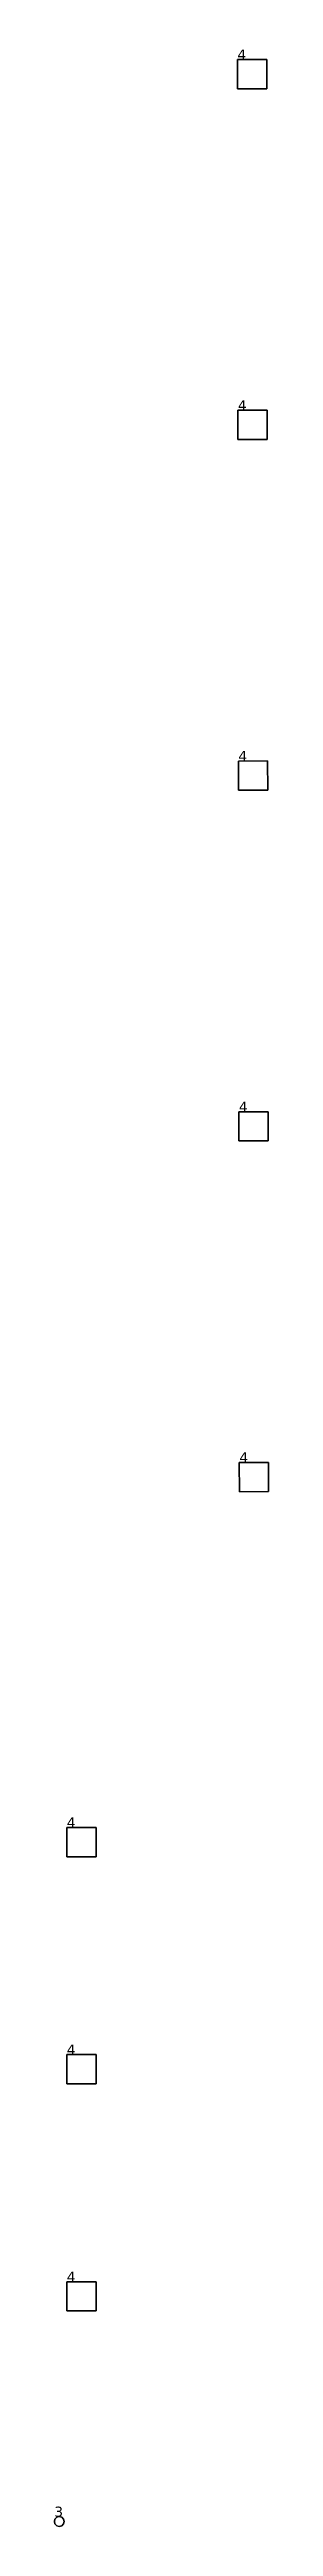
# Model space of a CAD drawing. Header units: inches. Extents: x -3 to 1235, y -1 to 963.
# Drawn here: x 72.78 to 76.62, y 65.93 to 110.44 of the extents above; entities that cross this region are included whole.
import ezdxf

# ---------------------------------------------------------------- set-up
doc = ezdxf.new("R2010")
doc.units = ezdxf.units.IN
doc.header["$MEASUREMENT"] = 0
doc.layers.add('DLX_TERR_LUM', color=7, linetype='Continuous', true_color=0x000000)
doc.layers.add('DLX_TERR_LUMKEY_IDX', color=7, linetype='Continuous', true_color=0x7f7f7f)
doc.styles.add('TableTextStyle', font='')
doc.styles.get('TableTextStyle').set_extended_font_data('VERDANA.TTF')

msp = doc.modelspace()

# ---------------------------------------------------------------- texts
at = {"layer": 'DLX_TERR_LUMKEY_IDX', "style": 'TableTextStyle'}
for s, p in [('4', (76.058, 110.264)), ('4', (76.067, 103.961)), ('4', (76.075, 97.658)), ('4', (76.084, 91.355)), ('4', (76.092, 85.052)), ('4', (73.001, 78.493)), ('4', (73.001, 74.411)), ('4', (73.001, 70.329)), ('3', (72.778, 66.108))]:
    msp.add_text(s, height=0.18, dxfattribs=at).set_placement(p)

# ---------------------------------------------------------------- linework, layer by layer
at = {"layer": 'DLX_TERR_LUM'}
for points in [[(76.059, 109.739, 0), (76.058, 110.264, 0)], [(76.058, 110.264, 0), (76.058, 110.264, 0)], [(76.058, 110.264, 0), (76.059, 109.739, 0)], [(76.058, 110.264, 0), (76.583, 110.264, 0)], [(76.583, 110.264, 0), (76.058, 110.264, 0)], [(76.058, 110.264, 0), (76.058, 110.264, 0)], [(76.583, 110.264, 0), (76.058, 110.264, 0)], [(76.058, 110.264, 0), (76.059, 109.739, 0)], [(76.059, 109.739, 0), (76.058, 110.264, 0)], [(76.058, 110.264, 0), (76.583, 110.264, 0)], [(76.583, 110.264, 0), (76.583, 110.264, 0)], [(76.583, 110.264, 0), (76.584, 109.739, 0)], [(76.584, 109.739, 0), (76.583, 110.264, 0)], [(76.583, 110.264, 0), (76.583, 110.264, 0)], [(76.584, 109.739, 0), (76.583, 110.264, 0)], [(76.583, 110.264, 0), (76.584, 109.739, 0)], [(76.584, 109.739, 0), (76.059, 109.739, 0)], [(76.059, 109.739, 0), (76.059, 109.739, 0)], [(76.059, 109.739, 0), (76.584, 109.739, 0)], [(76.059, 109.739, 0), (76.059, 109.739, 0)], [(76.059, 109.739, 0), (76.584, 109.739, 0)], [(76.584, 109.739, 0), (76.059, 109.739, 0)], [(76.584, 109.739, 0), (76.584, 109.739, 0)], [(76.584, 109.739, 0), (76.584, 109.739, 0)], [(76.067, 103.436, 0), (76.067, 103.961, 0)], [(76.067, 103.961, 0), (76.067, 103.961, 0)], [(76.067, 103.961, 0), (76.067, 103.436, 0)], [(76.067, 103.961, 0), (76.592, 103.961, 0)], [(76.592, 103.961, 0), (76.067, 103.961, 0)], [(76.067, 103.961, 0), (76.067, 103.961, 0)], [(76.592, 103.961, 0), (76.067, 103.961, 0)], [(76.067, 103.961, 0), (76.067, 103.436, 0)], [(76.067, 103.436, 0), (76.067, 103.961, 0)], [(76.067, 103.961, 0), (76.592, 103.961, 0)], [(76.592, 103.961, 0), (76.592, 103.961, 0)], [(76.592, 103.961, 0), (76.592, 103.436, 0)], [(76.592, 103.436, 0), (76.592, 103.961, 0)], [(76.592, 103.961, 0), (76.592, 103.961, 0)], [(76.592, 103.436, 0), (76.592, 103.961, 0)], [(76.592, 103.961, 0), (76.592, 103.436, 0)], [(76.592, 103.436, 0), (76.067, 103.436, 0)], [(76.067, 103.436, 0), (76.067, 103.436, 0)], [(76.067, 103.436, 0), (76.592, 103.436, 0)], [(76.067, 103.436, 0), (76.067, 103.436, 0)], [(76.067, 103.436, 0), (76.592, 103.436, 0)], [(76.592, 103.436, 0), (76.067, 103.436, 0)], [(76.592, 103.436, 0), (76.592, 103.436, 0)], [(76.592, 103.436, 0), (76.592, 103.436, 0)], [(76.075, 97.658, 0), (76.6, 97.659, 0)], [(76.6, 97.659, 0), (76.075, 97.658, 0)], [(76.6, 97.659, 0), (76.075, 97.658, 0)], [(76.075, 97.658, 0), (76.6, 97.659, 0)], [(76.076, 97.133, 0), (76.075, 97.658, 0)], [(76.075, 97.658, 0), (76.075, 97.658, 0)], [(76.075, 97.658, 0), (76.076, 97.133, 0)], [(76.075, 97.658, 0), (76.075, 97.658, 0)], [(76.075, 97.658, 0), (76.076, 97.133, 0)], [(76.076, 97.133, 0), (76.075, 97.658, 0)], [(76.6, 97.659, 0), (76.6, 97.659, 0)], [(76.6, 97.659, 0), (76.601, 97.134, 0)], [(76.601, 97.134, 0), (76.6, 97.659, 0)], [(76.6, 97.659, 0), (76.6, 97.659, 0)], [(76.601, 97.134, 0), (76.6, 97.659, 0)], [(76.6, 97.659, 0), (76.601, 97.134, 0)], [(76.601, 97.134, 0), (76.076, 97.133, 0)], [(76.076, 97.133, 0), (76.601, 97.134, 0)], [(76.076, 97.133, 0), (76.601, 97.134, 0)], [(76.601, 97.134, 0), (76.076, 97.133, 0)], [(76.076, 97.133, 0), (76.076, 97.133, 0)], [(76.076, 97.133, 0), (76.076, 97.133, 0)], [(76.601, 97.134, 0), (76.601, 97.134, 0)], [(76.601, 97.134, 0), (76.601, 97.134, 0)], [(76.084, 91.355, 0), (76.609, 91.356, 0)], [(76.609, 91.356, 0), (76.084, 91.355, 0)], [(76.609, 91.356, 0), (76.084, 91.355, 0)], [(76.084, 91.355, 0), (76.609, 91.356, 0)], [(76.084, 90.83, 0), (76.084, 91.355, 0)], [(76.084, 91.355, 0), (76.084, 91.355, 0)], [(76.084, 91.355, 0), (76.084, 90.83, 0)], [(76.084, 91.355, 0), (76.084, 91.355, 0)], [(76.084, 91.355, 0), (76.084, 90.83, 0)], [(76.084, 90.83, 0), (76.084, 91.355, 0)], [(76.609, 91.356, 0), (76.609, 91.356, 0)], [(76.609, 91.356, 0), (76.609, 90.831, 0)], [(76.609, 90.831, 0), (76.609, 91.356, 0)], [(76.609, 91.356, 0), (76.609, 91.356, 0)], [(76.609, 90.831, 0), (76.609, 91.356, 0)], [(76.609, 91.356, 0), (76.609, 90.831, 0)], [(76.609, 90.831, 0), (76.084, 90.83, 0)], [(76.084, 90.83, 0), (76.609, 90.831, 0)], [(76.084, 90.83, 0), (76.609, 90.831, 0)], [(76.609, 90.831, 0), (76.084, 90.83, 0)], [(76.084, 90.83, 0), (76.084, 90.83, 0)], [(76.084, 90.83, 0), (76.084, 90.83, 0)], [(76.609, 90.831, 0), (76.609, 90.831, 0)], [(76.609, 90.831, 0), (76.609, 90.831, 0)], [(76.092, 85.052, 0), (76.617, 85.053, 0)], [(76.617, 85.053, 0), (76.092, 85.052, 0)], [(76.617, 85.053, 0), (76.092, 85.052, 0)], [(76.092, 85.052, 0), (76.617, 85.053, 0)], [(76.093, 84.527, 0), (76.092, 85.052, 0)], [(76.092, 85.052, 0), (76.092, 85.052, 0)], [(76.092, 85.052, 0), (76.093, 84.527, 0)], [(76.092, 85.052, 0), (76.092, 85.052, 0)], [(76.092, 85.052, 0), (76.093, 84.527, 0)], [(76.093, 84.527, 0), (76.092, 85.052, 0)], [(76.617, 85.053, 0), (76.617, 85.053, 0)], [(76.617, 85.053, 0), (76.618, 84.528, 0)], [(76.618, 84.528, 0), (76.617, 85.053, 0)], [(76.617, 85.053, 0), (76.617, 85.053, 0)], [(76.618, 84.528, 0), (76.617, 85.053, 0)], [(76.617, 85.053, 0), (76.618, 84.528, 0)], [(76.618, 84.528, 0), (76.093, 84.527, 0)], [(76.093, 84.527, 0), (76.618, 84.528, 0)], [(76.093, 84.527, 0), (76.618, 84.528, 0)], [(76.618, 84.528, 0), (76.093, 84.527, 0)], [(76.093, 84.527, 0), (76.093, 84.527, 0)], [(76.093, 84.527, 0), (76.093, 84.527, 0)], [(76.618, 84.528, 0), (76.618, 84.528, 0)], [(76.618, 84.528, 0), (76.618, 84.528, 0)], [(73.001, 77.968, 0), (73.001, 78.493, 0)], [(73.001, 78.493, 0), (73.001, 78.493, 0)], [(73.001, 78.493, 0), (73.001, 77.968, 0)], [(73.001, 78.493, 0), (73.526, 78.493, 0)], [(73.526, 78.493, 0), (73.001, 78.493, 0)], [(73.001, 78.493, 0), (73.001, 78.493, 0)], [(73.526, 78.493, 0), (73.001, 78.493, 0)], [(73.001, 78.493, 0), (73.001, 77.968, 0)], [(73.001, 77.968, 0), (73.001, 78.493, 0)], [(73.001, 78.493, 0), (73.526, 78.493, 0)], [(73.526, 78.493, 0), (73.526, 78.493, 0)], [(73.526, 78.493, 0), (73.526, 77.968, 0)], [(73.526, 77.968, 0), (73.526, 78.493, 0)], [(73.526, 78.493, 0), (73.526, 78.493, 0)], [(73.526, 77.968, 0), (73.526, 78.493, 0)], [(73.526, 78.493, 0), (73.526, 77.968, 0)], [(73.526, 77.968, 0), (73.001, 77.968, 0)], [(73.001, 77.968, 0), (73.001, 77.968, 0)], [(73.001, 77.968, 0), (73.526, 77.968, 0)], [(73.001, 77.968, 0), (73.001, 77.968, 0)], [(73.001, 77.968, 0), (73.526, 77.968, 0)], [(73.526, 77.968, 0), (73.001, 77.968, 0)], [(73.526, 77.968, 0), (73.526, 77.968, 0)], [(73.526, 77.968, 0), (73.526, 77.968, 0)], [(73.001, 73.886, 0), (73.001, 74.411, 0)], [(73.001, 74.411, 0), (73.001, 74.411, 0)], [(73.001, 74.411, 0), (73.001, 73.886, 0)], [(73.001, 74.411, 0), (73.526, 74.411, 0)], [(73.526, 74.411, 0), (73.001, 74.411, 0)], [(73.001, 74.411, 0), (73.001, 74.411, 0)], [(73.526, 74.411, 0), (73.001, 74.411, 0)], [(73.001, 74.411, 0), (73.001, 73.886, 0)], [(73.001, 73.886, 0), (73.001, 74.411, 0)], [(73.001, 74.411, 0), (73.526, 74.411, 0)], [(73.526, 74.411, 0), (73.526, 74.411, 0)], [(73.526, 74.411, 0), (73.526, 73.886, 0)], [(73.526, 73.886, 0), (73.526, 74.411, 0)], [(73.526, 74.411, 0), (73.526, 74.411, 0)], [(73.526, 73.886, 0), (73.526, 74.411, 0)], [(73.526, 74.411, 0), (73.526, 73.886, 0)], [(73.526, 73.886, 0), (73.001, 73.886, 0)], [(73.001, 73.886, 0), (73.001, 73.886, 0)], [(73.001, 73.886, 0), (73.526, 73.886, 0)], [(73.001, 73.886, 0), (73.001, 73.886, 0)], [(73.001, 73.886, 0), (73.526, 73.886, 0)], [(73.526, 73.886, 0), (73.001, 73.886, 0)], [(73.526, 73.886, 0), (73.526, 73.886, 0)], [(73.526, 73.886, 0), (73.526, 73.886, 0)], [(73.001, 69.804, 0), (73.001, 70.329, 0)], [(73.001, 70.329, 0), (73.001, 70.329, 0)], [(73.001, 70.329, 0), (73.001, 69.804, 0)], [(73.001, 70.329, 0), (73.526, 70.329, 0)], [(73.526, 70.329, 0), (73.001, 70.329, 0)], [(73.001, 70.329, 0), (73.001, 70.329, 0)], [(73.526, 70.329, 0), (73.001, 70.329, 0)], [(73.001, 70.329, 0), (73.001, 69.804, 0)], [(73.001, 69.804, 0), (73.001, 70.329, 0)], [(73.001, 70.329, 0), (73.526, 70.329, 0)], [(73.526, 70.329, 0), (73.526, 70.329, 0)], [(73.526, 70.329, 0), (73.526, 69.804, 0)], [(73.526, 69.804, 0), (73.526, 70.329, 0)], [(73.526, 70.329, 0), (73.526, 70.329, 0)], [(73.526, 69.804, 0), (73.526, 70.329, 0)], [(73.526, 70.329, 0), (73.526, 69.804, 0)], [(73.526, 69.804, 0), (73.001, 69.804, 0)], [(73.001, 69.804, 0), (73.001, 69.804, 0)], [(73.001, 69.804, 0), (73.526, 69.804, 0)], [(73.001, 69.804, 0), (73.001, 69.804, 0)], [(73.001, 69.804, 0), (73.526, 69.804, 0)], [(73.526, 69.804, 0), (73.001, 69.804, 0)], [(73.526, 69.804, 0), (73.526, 69.804, 0)], [(73.526, 69.804, 0), (73.526, 69.804, 0)], [(72.779, 66.02, 0), (72.79, 66.064, 0)], [(72.79, 66.064, 0), (72.779, 66.02, 0)], [(72.79, 66.064, 0), (72.779, 66.02, 0)], [(72.779, 66.02, 0), (72.79, 66.064, 0)], [(72.79, 65.976, 0), (72.779, 66.02, 0)], [(72.779, 66.02, 0), (72.779, 66.02, 0)], [(72.779, 66.02, 0), (72.79, 65.976, 0)], [(72.779, 66.02, 0), (72.779, 66.02, 0)], [(72.779, 66.02, 0), (72.79, 65.976, 0)], [(72.79, 65.976, 0), (72.779, 66.02, 0)], [(72.79, 66.064, 0), (72.823, 66.097, 0)], [(72.823, 66.097, 0), (72.79, 66.064, 0)], [(72.823, 66.097, 0), (72.79, 66.064, 0)], [(72.79, 66.064, 0), (72.823, 66.097, 0)], [(72.79, 66.064, 0), (72.79, 66.064, 0)], [(72.79, 66.064, 0), (72.79, 66.064, 0)], [(72.79, 65.976, 0), (72.79, 65.976, 0)], [(72.823, 65.943, 0), (72.79, 65.976, 0)], [(72.79, 65.976, 0), (72.79, 65.976, 0)], [(72.79, 65.976, 0), (72.823, 65.943, 0)], [(72.79, 65.976, 0), (72.823, 65.943, 0)], [(72.823, 65.943, 0), (72.79, 65.976, 0)], [(72.823, 66.097, 0), (72.867, 66.108, 0)], [(72.867, 66.108, 0), (72.823, 66.097, 0)], [(72.867, 66.108, 0), (72.823, 66.097, 0)], [(72.823, 66.097, 0), (72.867, 66.108, 0)], [(72.823, 66.097, 0), (72.823, 66.097, 0)], [(72.823, 66.097, 0), (72.823, 66.097, 0)], [(72.867, 65.932, 0), (72.823, 65.943, 0)], [(72.823, 65.943, 0), (72.823, 65.943, 0)], [(72.823, 65.943, 0), (72.867, 65.932, 0)], [(72.823, 65.943, 0), (72.823, 65.943, 0)], [(72.823, 65.943, 0), (72.867, 65.932, 0)], [(72.867, 65.932, 0), (72.823, 65.943, 0)], [(72.867, 66.108, 0), (72.867, 66.108, 0)], [(72.867, 66.108, 0), (72.911, 66.097, 0)], [(72.911, 66.097, 0), (72.867, 66.108, 0)], [(72.867, 66.108, 0), (72.867, 66.108, 0)], [(72.911, 66.097, 0), (72.867, 66.108, 0)], [(72.867, 66.108, 0), (72.911, 66.097, 0)], [(72.911, 65.944, 0), (72.867, 65.932, 0)], [(72.867, 65.932, 0), (72.911, 65.944, 0)], [(72.867, 65.932, 0), (72.911, 65.944, 0)], [(72.911, 65.944, 0), (72.867, 65.932, 0)], [(72.867, 65.932, 0), (72.867, 65.932, 0)], [(72.867, 65.932, 0), (72.867, 65.932, 0)], [(72.911, 66.097, 0), (72.911, 66.097, 0)], [(72.911, 66.097, 0), (72.943, 66.064, 0)], [(72.943, 66.064, 0), (72.911, 66.097, 0)], [(72.911, 66.097, 0), (72.911, 66.097, 0)], [(72.943, 66.064, 0), (72.911, 66.097, 0)], [(72.911, 66.097, 0), (72.943, 66.064, 0)], [(72.944, 65.976, 0), (72.911, 65.944, 0)], [(72.911, 65.944, 0), (72.944, 65.976, 0)], [(72.911, 65.944, 0), (72.944, 65.976, 0)], [(72.944, 65.976, 0), (72.911, 65.944, 0)], [(72.911, 65.944, 0), (72.911, 65.944, 0)], [(72.911, 65.944, 0), (72.911, 65.944, 0)], [(72.943, 66.064, 0), (72.943, 66.064, 0)], [(72.943, 66.064, 0), (72.955, 66.02, 0)], [(72.955, 66.02, 0), (72.943, 66.064, 0)], [(72.943, 66.064, 0), (72.943, 66.064, 0)], [(72.955, 66.02, 0), (72.943, 66.064, 0)], [(72.943, 66.064, 0), (72.955, 66.02, 0)], [(72.955, 66.02, 0), (72.944, 65.976, 0)], [(72.944, 65.976, 0), (72.955, 66.02, 0)], [(72.944, 65.976, 0), (72.955, 66.02, 0)], [(72.955, 66.02, 0), (72.944, 65.976, 0)], [(72.944, 65.976, 0), (72.944, 65.976, 0)], [(72.944, 65.976, 0), (72.944, 65.976, 0)], [(72.955, 66.02, 0), (72.955, 66.02, 0)], [(72.955, 66.02, 0), (72.955, 66.02, 0)]]:
    msp.add_polyline3d(points, dxfattribs=at)

msp.set_redraw_order([(e.dxf.handle, doc.entitydb.next_handle()) for e in msp.query("TEXT MTEXT ATTDEF DIMENSION ARC_DIMENSION")])  # texts and dimensions are drawn at this point

doc.saveas('drawing.dxf')
